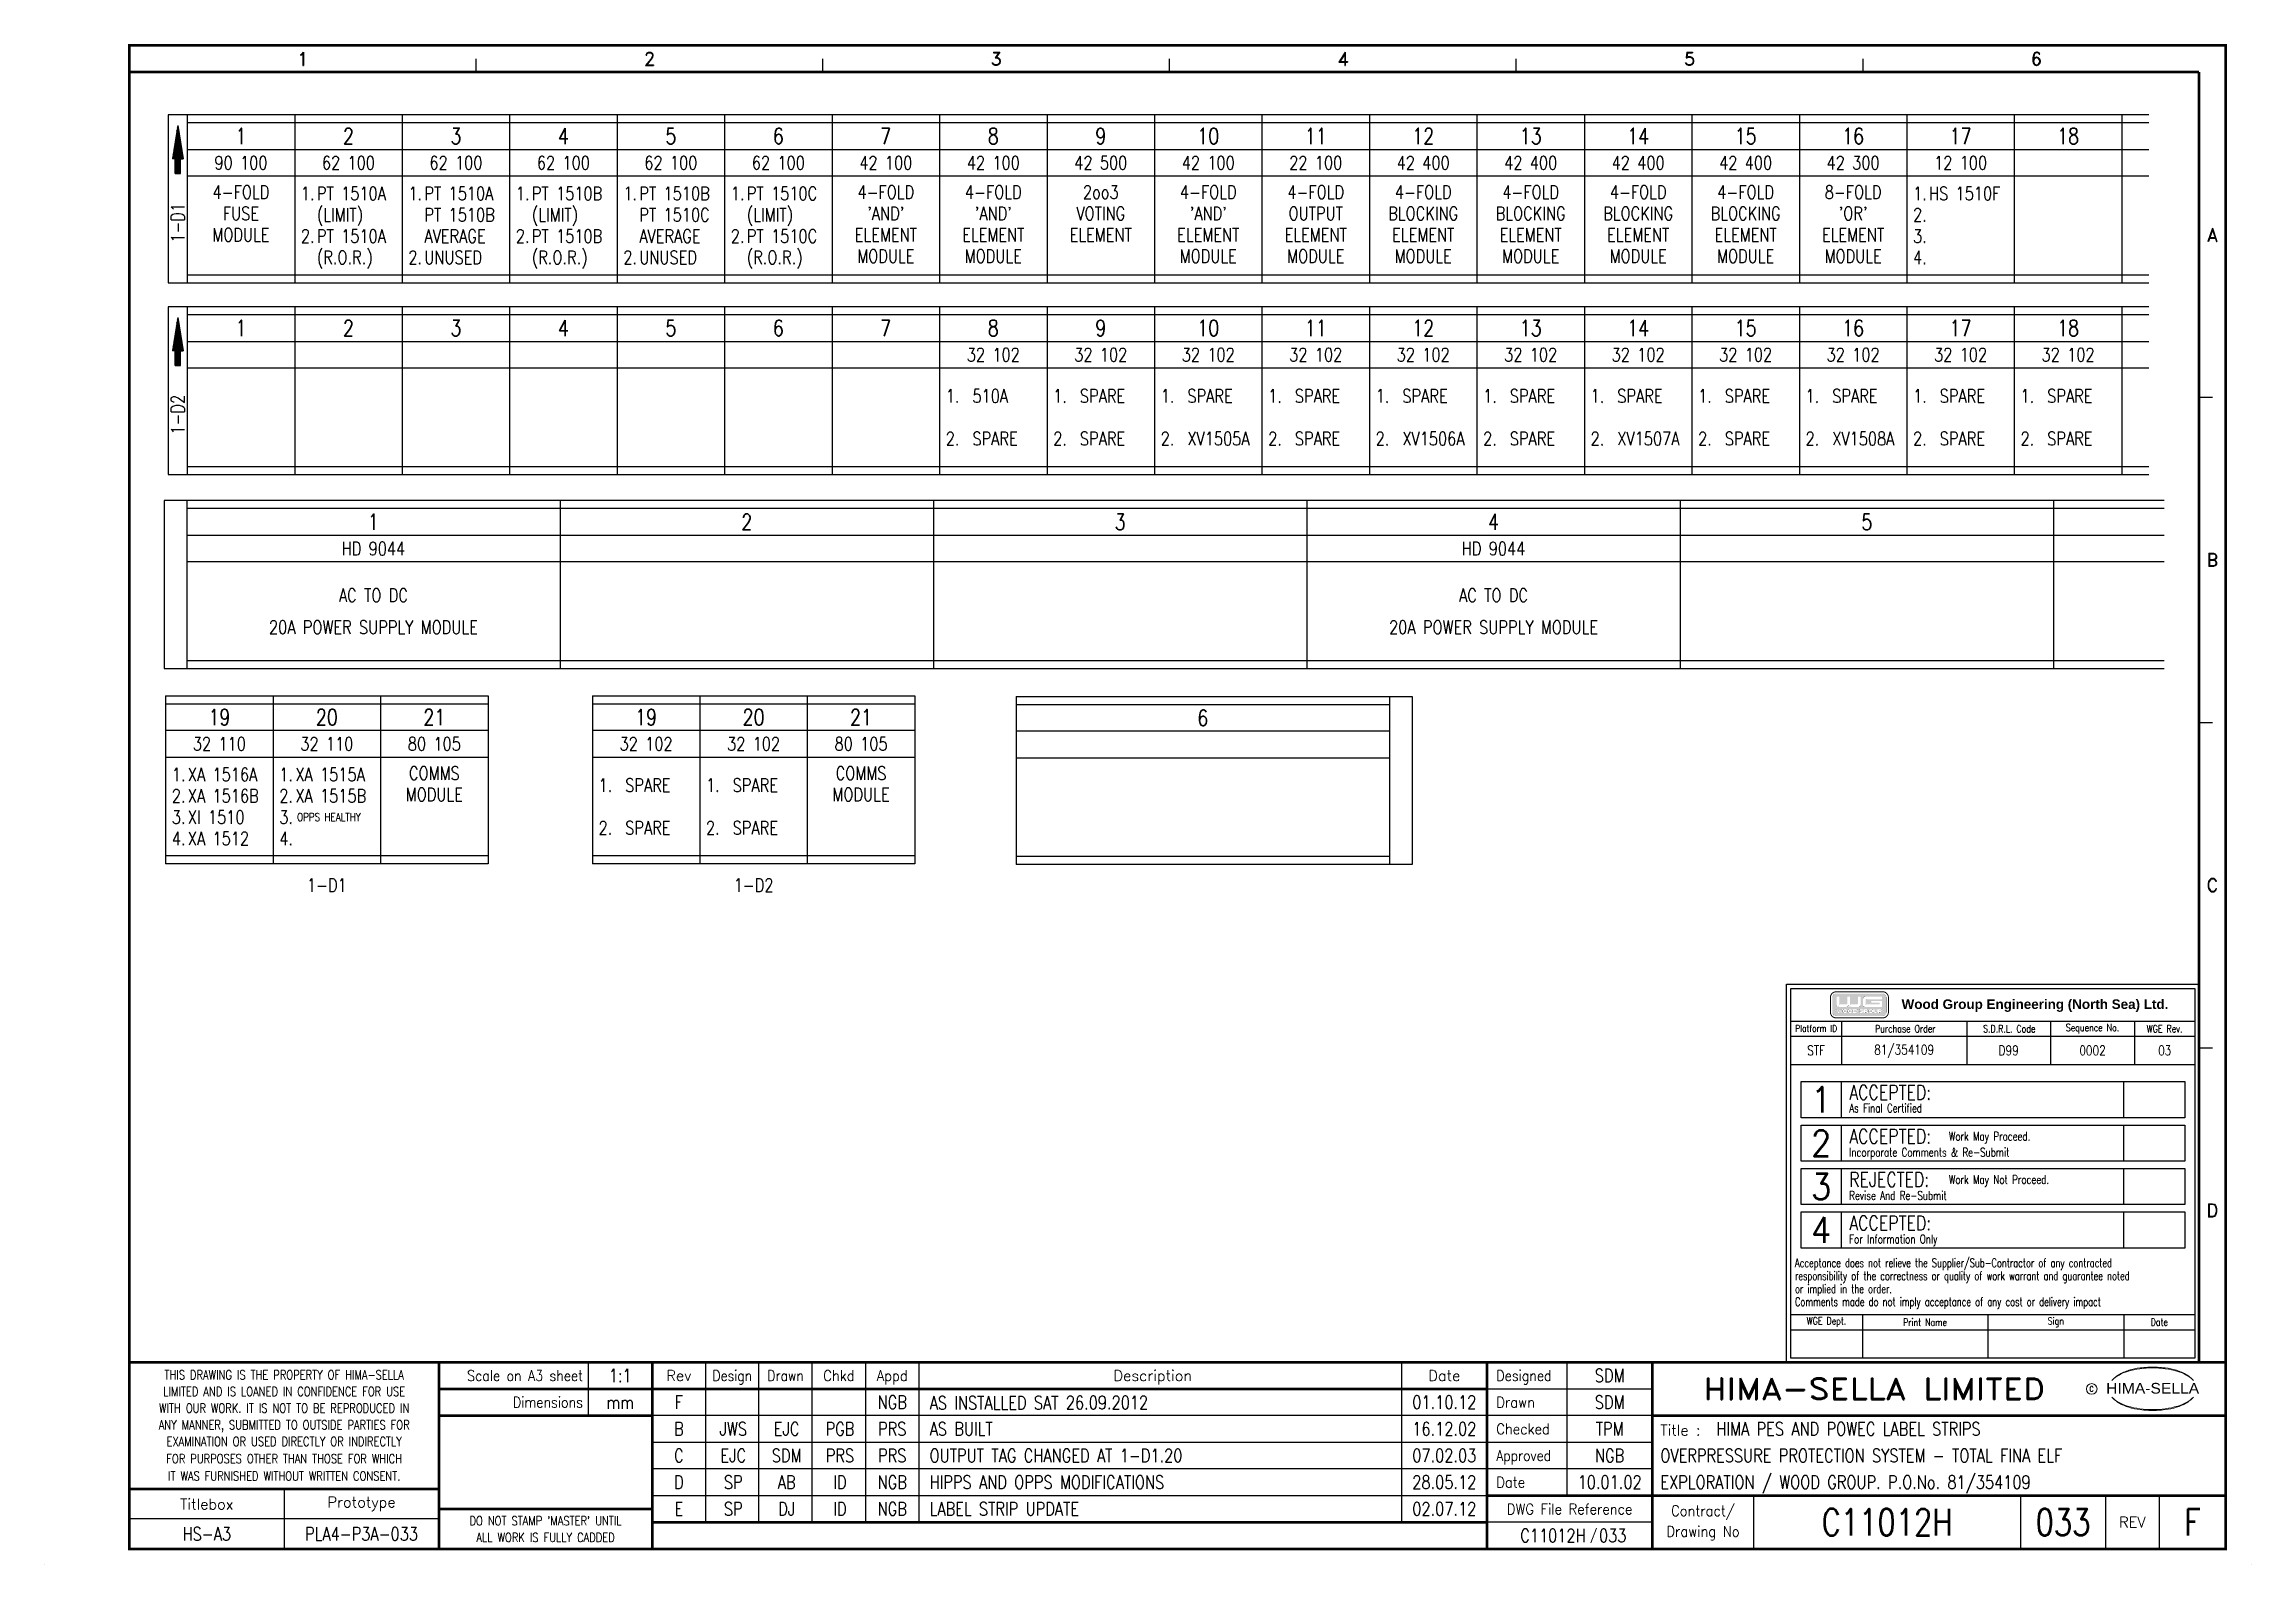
# Model space of a CAD drawing. Extents: x 0 to 414, y 0 to 285.
import ezdxf
from ezdxf.enums import TextEntityAlignment as Align

# ---------------------------------------------------------------- set-up
doc = ezdxf.new("R2010")
doc.units = 0
doc.header["$MEASUREMENT"] = 0
doc.linetypes.add('CONTINU', pattern=[0])
doc.layers.get('0').update_dxf_attribs({"linetype": 'CONTINUOUS'})
for name, color, linetype in [('COL', 2, 'CONTINU'), ('ELAC003$', 7, 'CONTINUOUS'), ('LINE', 1, 'CONTINUOUS'), ('ROW', 2, 'CONTINU'), ('TEXT', 2, 'CONTINUOUS'), ('UPS', 2, 'CONTINUOUS')]:
    doc.layers.add(name, color=color, linetype=linetype)
doc.styles.add('ARIAL', font='ARIAL.TTF', dxfattribs={"height": 2.5})
doc.styles.add('ROMAND', font='ROMAND')
doc.styles.add('ROMANS', font='romans.shx', dxfattribs={"width": 0.8})

msp = doc.modelspace()

# ---------------------------------------------------------------- texts
at = {"color": 1, "linetype": 'Continuous', "insert": (348.2396, 106.073), "char_height": 1.8, "width": 56.3327, "attachment_point": 1}
msp.add_mtext('{\\fSwis721 BT|b1|i0|c0|p34;Wood Group Engineering (North Sea) Ltd.}', dxfattribs=at)
at = {"layer": 'ELAC003$', "color": 1, "linetype": 'Continuous', "style": 'ROMANS', "width": 0.8}
for s, height, p in [('Platform ID', 1.2758, (332.2267, 100.616)), ('Purchase Order', 1.35, (348.9272, 100.5606)), ('S.D.R.L. Code', 1.35, (368.4235, 100.5606)), ('Sequence No.', 1.35, (384.0323, 100.5606)), ('WGE Rev.', 1.35, (397.5546, 100.5606)), ('WGE Dept.', 1.35, (334.1631, 45.5411)), ('Print Name', 1.35, (352.6356, 45.5411)), ('Sign', 1.35, (377.1548, 45.5411)), ('Date', 1.35, (396.5577, 45.5411))]:
    msp.add_text(s, height=height, dxfattribs=at).set_placement(p, align=Align.MIDDLE)
at = {"layer": 'ELAC003$', "color": 3, "linetype": 'Continuous', "style": 'ROMANS', "width": 0.8889}
for s, p in [('1', (333.1663, 87.2591)), ('2', (333.1663, 79.0867)), ('3', (333.1663, 70.9808)), ('4', (333.1663, 62.8084))]:
    msp.add_text(s, height=4.86, dxfattribs=at).set_placement(p, align=Align.MIDDLE)
at = {"layer": 'ELAC003$', "color": 3, "linetype": 'Continuous', "style": 'ROMANS'}
for s, height, width, p in [('ACCEPTED:', 2.7, 0.8, (338.4173, 88.6079)), ('As Final Certified', 1.62, 0.7333, (338.4173, 85.6902)), ('ACCEPTED:', 2.7, 0.8, (338.4173, 80.3915)), ('Work May Proceed.', 1.62, 0.7333, (357.0989, 80.3915)), ('Incorporate Comments & Re-Submit', 1.62, 0.7333, (338.4173, 77.3924)), ('REJECTED:', 2.7, 0.8, (338.4173, 72.2856)), ('Work May Not Proceed.', 1.62, 0.7333, (357.0989, 72.2856)), ('Revise And Re-Submit', 1.62, 0.7333, (338.4173, 69.2865)), ('ACCEPTED:', 2.7, 0.8, (338.4173, 64.1133)), ('For Information Only', 1.62, 0.7333, (338.4173, 61.1143))]:
    msp.add_text(s, height=height, dxfattribs=dict(at, width=width)).set_placement(p, align=Align.MIDDLE_LEFT)
at = {"layer": 'ELAC003$', "color": 1, "linetype": 'Continuous', "style": 'ROMANS', "width": 0.7}
for s, p in [('Acceptance does not relieve the Supplier/Sub-Contractor of any contracted', (328.2492, 57.4562)), ('responsibility of the correctness or quality of work warrant and guarantee noted', (328.2492, 55.0262)), ('or implied in the order.', (328.2492, 52.5962)), ('Comments made do not imply acceptance of any cost or delivery impact', (328.2492, 50.1662))]:
    msp.add_text(s, height=1.62, dxfattribs=at).set_placement(p, align=Align.TOP_LEFT)
at = {"layer": 'TEXT', "style": 'ROMAND', "width": 0.8}
for s, p in [('1', (36.895, 268)), ('2', (57.045, 268)), ('3', (77.195, 268)), ('4', (97.345, 268)), ('5', (117.495, 268)), ('6', (137.645, 268)), ('7', (157.795, 268)), ('8', (177.945, 268)), ('9', (198.095, 268)), ('10', (218.245, 268)), ('11', (238.395, 268)), ('12', (258.545, 268)), ('13', (278.695, 268)), ('14', (298.845, 268)), ('15', (318.995, 268)), ('16', (339.145, 268)), ('17', (359.295, 268)), ('18', (379.445, 268)), ('1', (36.895, 232)), ('2', (57.045, 232)), ('3', (77.195, 232)), ('4', (97.345, 232)), ('5', (117.495, 232)), ('6', (137.645, 232)), ('7', (157.795, 232)), ('8', (177.945, 232)), ('9', (198.095, 232)), ('10', (218.245, 232)), ('11', (238.395, 232)), ('12', (258.545, 232)), ('13', (278.695, 232)), ('14', (298.845, 232)), ('15', (318.995, 232)), ('16', (339.145, 232)), ('17', (359.295, 232)), ('18', (379.445, 232))]:
    msp.add_text(s, height=3, dxfattribs=at).set_placement(p, align=Align.MIDDLE_CENTER)
at = {"layer": 'TEXT', "width": 0.8}
for s, height, style, p in [('90 100', 2.5, 'ROMAND', (36.895, 263)), ('62 100', 2.5, 'ROMAND', (57.045, 263)), ('62 100', 2.5, 'ROMAND', (77.195, 263)), ('62 100', 2.5, 'ROMAND', (97.345, 263)), ('62 100', 2.5, 'ROMAND', (117.495, 263)), ('62 100', 2.5, 'ROMAND', (137.645, 263)), ('42 100', 2.5, 'ROMAND', (157.795, 263)), ('42 100', 2.5, 'ROMAND', (177.945, 263)), ('42 500', 2.5, 'ROMAND', (198.095, 263)), ('42 100', 2.5, 'ROMAND', (218.245, 263)), ('22 100', 2.5, 'ROMAND', (238.395, 263)), ('42 400', 2.5, 'ROMAND', (258.545, 263)), ('42 400', 2.5, 'ROMAND', (278.695, 263)), ('42 400', 2.5, 'ROMAND', (298.845, 263)), ('42 400', 2.5, 'ROMAND', (318.995, 263)), ('42 300', 2.5, 'ROMAND', (339.145, 263)), ('12 100', 2.5, 'ROMAND', (359.295, 263)), ('4-FOLD', 2.5, 'ROMANS', (36.895, 257.5)), ('4-FOLD', 2.5, 'ROMANS', (157.795, 257.5)), ('4-FOLD', 2.5, 'ROMANS', (177.945, 257.5)), ('2oo3', 2.5, 'ROMANS', (198.095, 257.5)), ('4-FOLD', 2.5, 'ROMANS', (218.245, 257.5)), ('4-FOLD', 2.5, 'ROMANS', (238.395, 257.5)), ('4-FOLD', 2.5, 'ROMANS', (258.545, 257.5)), ('4-FOLD', 2.5, 'ROMANS', (278.695, 257.5)), ('4-FOLD', 2.5, 'ROMANS', (298.845, 257.5)), ('4-FOLD', 2.5, 'ROMANS', (318.995, 257.5)), ('8-FOLD', 2.5, 'ROMANS', (339.145, 257.5)), ('FUSE', 2.5, 'ROMANS', (36.895, 253.5)), ("'AND'", 2.5, 'ROMANS', (157.795, 253.5)), ("'AND'", 2.5, 'ROMANS', (177.945, 253.5)), ('VOTING', 2.5, 'ROMANS', (198.095, 253.5)), ("'AND'", 2.5, 'ROMANS', (218.245, 253.5)), ('OUTPUT', 2.5, 'ROMANS', (238.395, 253.5)), ('BLOCKING', 2.5, 'ROMANS', (258.545, 253.5)), ('BLOCKING', 2.5, 'ROMANS', (278.695, 253.5)), ('BLOCKING', 2.5, 'ROMANS', (298.845, 253.5)), ('BLOCKING', 2.5, 'ROMANS', (318.995, 253.5)), ("'OR'", 2.5, 'ROMANS', (339.145, 253.5)), ('MODULE', 2.5, 'ROMANS', (36.895, 249.5)), ('ELEMENT', 2.5, 'ROMANS', (157.795, 249.5)), ('ELEMENT', 2.5, 'ROMANS', (177.945, 249.5)), ('ELEMENT', 2.5, 'ROMANS', (198.095, 249.5)), ('ELEMENT', 2.5, 'ROMANS', (218.245, 249.5)), ('ELEMENT', 2.5, 'ROMANS', (238.395, 249.5)), ('ELEMENT', 2.5, 'ROMANS', (258.545, 249.5)), ('ELEMENT', 2.5, 'ROMANS', (278.695, 249.5)), ('ELEMENT', 2.5, 'ROMANS', (298.845, 249.5)), ('ELEMENT', 2.5, 'ROMANS', (318.995, 249.5)), ('ELEMENT', 2.5, 'ROMANS', (339.145, 249.5)), ('MODULE', 2.5, 'ROMANS', (157.795, 245.5)), ('MODULE', 2.5, 'ROMANS', (177.945, 245.5)), ('MODULE', 2.5, 'ROMANS', (218.245, 245.5)), ('MODULE', 2.5, 'ROMANS', (238.395, 245.5)), ('MODULE', 2.5, 'ROMANS', (258.545, 245.5)), ('MODULE', 2.5, 'ROMANS', (278.695, 245.5)), ('MODULE', 2.5, 'ROMANS', (298.845, 245.5)), ('MODULE', 2.5, 'ROMANS', (318.995, 245.5)), ('MODULE', 2.5, 'ROMANS', (339.145, 245.5)), ('32 102', 2.5, 'ROMAND', (177.945, 227)), ('32 102', 2.5, 'ROMAND', (198.095, 227)), ('32 102', 2.5, 'ROMAND', (218.245, 227)), ('32 102', 2.5, 'ROMAND', (238.395, 227)), ('32 102', 2.5, 'ROMAND', (258.545, 227)), ('32 102', 2.5, 'ROMAND', (278.695, 227)), ('32 102', 2.5, 'ROMAND', (298.845, 227)), ('32 102', 2.5, 'ROMAND', (318.995, 227)), ('32 102', 2.5, 'ROMAND', (339.145, 227)), ('32 102', 2.5, 'ROMAND', (359.295, 227)), ('32 102', 2.5, 'ROMAND', (379.445, 227)), ('1', 3, 'ROMAND', (61.7291, 195.618)), ('2', 3, 'ROMAND', (131.7291, 195.618)), ('3', 3, 'ROMAND', (201.7291, 195.618)), ('4', 3, 'ROMAND', (271.7291, 195.618)), ('5', 3, 'ROMAND', (341.7291, 195.618)), ('HD 9044', 2.5, 'ROMAND', (61.7291, 190.618)), ('HD 9044', 2.5, 'ROMAND', (271.7291, 190.618)), ('AC TO DC', 2.5, 'ROMANS', (61.7291, 181.868)), ('AC TO DC', 2.5, 'ROMANS', (271.7291, 181.868)), ('20A POWER SUPPLY MODULE', 2.5, 'ROMANS', (61.7291, 175.868)), ('20A POWER SUPPLY MODULE', 2.5, 'ROMANS', (271.7291, 175.868)), ('19', 3, 'ROMAND', (32.85, 159)), ('20', 3, 'ROMAND', (53, 159)), ('21', 3, 'ROMAND', (73.15, 159)), ('19', 3, 'ROMAND', (112.85, 159)), ('20', 3, 'ROMAND', (133, 159)), ('21', 3, 'ROMAND', (153.15, 159)), ('6', 3, 'ROMAND', (217.2235, 158.8641)), ('32 110', 2.5, 'ROMAND', (32.85, 154)), ('32 110', 2.5, 'ROMAND', (53, 154)), ('80 105', 2.5, 'ROMAND', (73.15, 154)), ('32 102', 2.5, 'ROMAND', (112.85, 154)), ('32 102', 2.5, 'ROMAND', (133, 154)), ('80 105', 2.5, 'ROMAND', (153.15, 154)), ('COMMS', 2.5, 'ROMANS', (73.15, 148.5)), ('COMMS', 2.5, 'ROMANS', (153.15, 148.5)), ('MODULE', 2.5, 'ROMANS', (73.15, 144.5)), ('MODULE', 2.5, 'ROMANS', (153.15, 144.5)), ('1-D1', 2.5, 'ROMANS', (53, 127.5)), ('1-D2', 2.5, 'ROMANS', (133, 127.5)), ('STF', 1.8, 'ROMANS', (332.2029, 96.5075)), ('81/354109', 1.8, 'ROMANS', (348.7153, 96.5075)), ('D99', 1.8, 'ROMANS', (368.3175, 96.5075)), ('0002', 1.8, 'ROMANS', (384.0325, 96.5075)), ('03', 1.8, 'ROMANS', (397.5545, 96.5075))]:
    msp.add_text(s, height=height, dxfattribs=dict(at, style=style)).set_placement(p, align=Align.MIDDLE)
at = {"layer": 'TEXT', "style": 'ROMANS', "width": 0.8}
for s, height, p in [('1.', 2.5, (48.13, 256)), ('PT 1510A', 2.5, (51.13, 256)), ('1.', 2.5, (68.28, 256)), ('PT 1510A', 2.5, (71.28, 256)), ('1.', 2.5, (88.43, 256)), ('PT 1510B', 2.5, (91.43, 256)), ('1.', 2.5, (108.58, 256)), ('PT 1510B', 2.5, (111.58, 256)), ('1.', 2.5, (128.73, 256)), ('PT 1510C', 2.5, (131.73, 256)), ('1.', 2.5, (350.38, 256)), ('HS 1510F', 2.5, (353.38, 256)), ('(LIMIT)', 2.5, (51.13, 252)), ('PT 1510B', 2.5, (71.28, 252)), ('(LIMIT)', 2.5, (91.43, 252)), ('PT 1510C', 2.5, (111.58, 252)), ('(LIMIT)', 2.5, (131.73, 252)), ('2.', 2.5, (350.38, 252)), ('2.', 2.5, (48.13, 248)), ('PT 1510A', 2.5, (51.13, 248)), ('AVERAGE', 2.5, (71.28, 248)), ('2.', 2.5, (88.43, 248)), ('PT 1510B', 2.5, (91.43, 248)), ('AVERAGE', 2.5, (111.58, 248)), ('2.', 2.5, (128.73, 248)), ('PT 1510C', 2.5, (131.73, 248)), ('3.', 2.5, (350.38, 248)), ('(R.O.R.)', 2.5, (51.13, 244)), ('2.', 2.5, (68.28, 244)), ('UNUSED', 2.5, (71.28, 244)), ('(R.O.R.)', 2.5, (91.43, 244)), ('2.', 2.5, (108.58, 244)), ('UNUSED', 2.5, (111.58, 244)), ('(R.O.R.)', 2.5, (131.73, 244)), ('4.', 2.5, (350.38, 244)), ('1.', 2.5, (169.03, 218)), ('510A', 2.5, (174.03, 218)), ('1.', 2.5, (189.18, 218)), ('SPARE', 2.5, (194.18, 218)), ('1.', 2.5, (209.33, 218)), ('SPARE', 2.5, (214.33, 218)), ('1.', 2.5, (229.48, 218)), ('SPARE', 2.5, (234.48, 218)), ('1.', 2.5, (249.63, 218)), ('SPARE', 2.5, (254.63, 218)), ('1.', 2.5, (269.78, 218)), ('SPARE', 2.5, (274.78, 218)), ('1.', 2.5, (289.93, 218)), ('SPARE', 2.5, (294.93, 218)), ('1.', 2.5, (310.08, 218)), ('SPARE', 2.5, (315.08, 218)), ('1.', 2.5, (330.23, 218)), ('SPARE', 2.5, (335.23, 218)), ('1.', 2.5, (350.38, 218)), ('SPARE', 2.5, (355.38, 218)), ('1.', 2.5, (370.53, 218)), ('SPARE', 2.5, (375.53, 218)), ('2.', 2.5, (169.03, 210)), ('SPARE', 2.5, (174.03, 210)), ('2.', 2.5, (189.18, 210)), ('SPARE', 2.5, (194.18, 210)), ('2.', 2.5, (209.33, 210)), ('XV1505A', 2.5, (214.33, 210)), ('2.', 2.5, (229.48, 210)), ('SPARE', 2.5, (234.48, 210)), ('2.', 2.5, (249.63, 210)), ('XV1506A', 2.5, (254.63, 210)), ('2.', 2.5, (269.78, 210)), ('SPARE', 2.5, (274.78, 210)), ('2.', 2.5, (289.93, 210)), ('XV1507A', 2.5, (294.93, 210)), ('2.', 2.5, (310.08, 210)), ('SPARE', 2.5, (315.08, 210)), ('2.', 2.5, (330.23, 210)), ('XV1508A', 2.5, (335.23, 210)), ('2.', 2.5, (350.38, 210)), ('SPARE', 2.5, (355.38, 210)), ('2.', 2.5, (370.53, 210)), ('SPARE', 2.5, (375.53, 210)), ('1.', 2.5, (23.935, 147)), ('XA 1516A', 2.5, (26.935, 147)), ('1.', 2.5, (44.085, 147)), ('XA 1515A', 2.5, (47.085, 147)), ('2.', 2.5, (23.935, 143)), ('XA 1516B', 2.5, (26.935, 143)), ('2.', 2.5, (44.085, 143)), ('XA 1515B', 2.5, (47.085, 143)), ('1.', 2.5, (103.935, 145)), ('SPARE', 2.5, (108.935, 145)), ('1.', 2.5, (124.085, 145)), ('SPARE', 2.5, (129.085, 145)), ('3.', 2.5, (23.935, 139)), ('XI 1510', 2.5, (26.935, 139)), ('3.', 2.5, (44.085, 139)), ('OPPS HEALTHY', 1.5, (47.4193, 139.5186)), ('4.', 2.5, (23.935, 135)), ('XA 1512', 2.5, (26.935, 135)), ('4.', 2.5, (44.085, 135)), ('2.', 2.5, (103.935, 137)), ('SPARE', 2.5, (108.935, 137)), ('2.', 2.5, (124.085, 137)), ('SPARE', 2.5, (129.085, 137))]:
    msp.add_text(s, height=height, dxfattribs=at).set_placement(p)
at = {"layer": 'TEXT', "style": 'ROMAND', "width": 0.8}
for s, p in [('1-D1', (26.285, 251.75)), ('1-D2', (26.285, 215.75))]:
    msp.add_text(s, height=2.5, rotation=90, dxfattribs=at).set_placement(p, align=Align.CENTER)
at = {"layer": 'UPS', "insert": (166, 31.6443), "char_height": 2.5, "width": 87, "attachment_point": 1, "rotation": 0.068755, "style": 'ROMANS'}
msp.add_mtext('AS INSTALLED SAT 26.09.2012', dxfattribs=at)
at = {"layer": 'UPS', "char_height": 2.5, "width": 87, "attachment_point": 1, "style": 'ROMANS'}
for s, insert in [('AS BUILT', (166, 26.75)), ('OUTPUT TAG CHANGED AT 1-D1.20', (166, 21.75)), ('HIPPS AND OPPS MODIFICATIONS', (166, 16.75)), ('LABEL STRIP UPDATE', (166, 11.75))]:
    msp.add_mtext(s, dxfattribs=dict(at, insert=insert))

# ---------------------------------------------------------------- blocks, each defined once
blk = doc.blocks.new('*X0')
at = {"color": 0}
for p, q in [((89.1267, 82.167), (89.7703, 82.8106)), ((89.1695, 82.4343), (89.7393, 83.0041)), ((89.2123, 82.7016), (89.7084, 83.1977)), ((89.255, 82.9688), (89.6774, 83.3912)), ((89.2978, 83.2361), (89.6464, 83.5848)), ((89.3405, 83.5034), (89.6155, 83.7783)), ((89.3833, 83.7706), (89.5845, 83.9718)), ((89.4261, 84.0379), (89.5535, 84.1654)), ((89.4688, 84.3052), (89.5226, 84.3589)), ((88.528, 78.4253), (90.2038, 80.101)), ((88.5708, 78.6925), (90.1729, 80.2946)), ((88.5773, 78.25), (90.2348, 79.9075)), ((88.6136, 78.9598), (90.1419, 80.4881)), ((88.6563, 79.2271), (90.1109, 80.6817)), ((88.6991, 79.4943), (90.08, 80.8752)), ((88.7419, 79.7616), (90.049, 81.0687)), ((88.7846, 80.0289), (90.018, 81.2623)), ((88.8018, 78.25), (90.2658, 79.714)), ((88.8274, 80.2961), (89.9871, 81.4558)), ((88.8701, 80.5634), (89.9561, 81.6494)), ((88.9129, 80.8307), (89.9251, 81.8429)), ((88.9557, 81.0979), (89.8942, 82.0364)), ((88.9984, 81.3652), (89.8632, 82.23)), ((89, 78.2237), (90.2967, 79.5204)), ((89, 77.9992), (90.3277, 79.3269)), ((89, 77.7747), (90.3587, 79.1333)), ((89, 77.5502), (90.3896, 78.9398)), ((89, 77.3257), (90.4206, 78.7463)), ((89.0412, 81.6325), (89.8322, 82.4235)), ((89.084, 81.8998), (89.8013, 82.6171)), ((89, 77.1012), (90, 78.1012)), ((89, 76.8767), (90, 77.8767)), ((89, 76.6521), (90, 77.6521)), ((89, 76.4276), (90, 77.4276)), ((89, 76.2031), (90, 77.2031)), ((89, 75.9786), (90, 76.9786)), ((89, 75.7541), (90, 76.7541)), ((89, 75.5296), (90, 76.5296)), ((89.1949, 75.5), (90, 76.3051)), ((89.4194, 75.5), (90, 76.0806)), ((89.6439, 75.5), (90, 75.8561)), ((89.8684, 75.5), (90, 75.6316)), ((90.1488, 78.25), (90.4516, 78.5527)), ((90.3733, 78.25), (90.4825, 78.3592))]:
    blk.add_line(p, q, dxfattribs=at)
blk = doc.blocks.new('EDREV')
at = {"color": 2, "style": 'ROMANS', "width": 0.8}
for tag, p in [('DES', (129.2, 29.25)), ('DRN', (139.2, 29.25)), ('CHKD', (149.2, 29.25)), ('DES', (129.2, 24.25)), ('DRN', (139.2, 24.25)), ('CHKD', (149.2, 24.25)), ('DES', (129.2, 19.25)), ('DRN', (139.2, 19.25)), ('CHKD', (149.2, 19.25)), ('DES', (129.2, 14.25)), ('DRN', (139.2, 14.25)), ('CHKD', (149.2, 14.25)), ('DES', (129.2, 9.25)), ('DRN', (139.2, 9.25)), ('CHKD', (149.2, 9.25))]:
    blk.add_attdef(tag, text='', height=2.5, dxfattribs=at).set_placement(p, align=Align.CENTER)
blk = doc.blocks.new('HS-A3')
at = {"color": 1}
for p, q in [((81, 280), (81, 282.5)), ((146, 280), (146, 282.5)), ((211, 280), (211, 282.5)), ((276, 280), (276, 282.5)), ((341, 280), (341, 282.5)), ((404, 219), (406.5, 219)), ((404, 158), (406.5, 158)), ((404, 97), (406.5, 97)), ((102, 38), (102, 28)), ((124, 38), (124, 8)), ((134, 8), (134, 38)), ((144, 8), (144, 38)), ((154, 38), (154, 8)), ((164, 38), (164, 8)), ((254.5, 38), (254.5, 8)), ((285.5, 38), (285.5, 13)), ((270.5, 33), (301.5, 33)), ((301.5, 28), (114, 28)), ((114, 23), (301.5, 23)), ((301.5, 18), (114, 18)), ((45, 14.25), (45, 3)), ((114, 13), (270.5, 13)), ((320.5, 13), (320.5, 3)), ((370.5, 13), (370.5, 3)), ((386.5, 3), (386.5, 13)), ((396.5, 13), (396.5, 3)), ((74, 8.625), (16, 8.625)), ((301.5, 8), (270.5, 8)), ((0, 0), (0, 0.025)), ((413.9, 0), (413.9, 0.025))]:
    blk.add_line(p, q, dxfattribs=at)
at = {"color": 1, "const_width": 0.5}
blk.add_lwpolyline([(16, 3), (409, 3), (409, 285), (16, 285)], close=True, dxfattribs=at)
for points in [[(16, 280), (404, 280)], [(404, 38), (404, 280)], [(409, 38), (16, 38)], [(74, 3), (74, 38)], [(114, 3), (114, 38)], [(270.5, 38), (270.5, 3)], [(301.5, 3), (301.5, 38)], [(270.5, 33), (74, 33)], [(114, 28), (74, 28)], [(409, 28), (301.5, 28)], [(16, 14.25), (74, 14.25)], [(270.5, 13), (409, 13)], [(114, 10.5), (74, 10.5)], [(270.5, 8), (114, 8)]]:
    blk.add_lwpolyline(points, dxfattribs=at)
at = {"color": 3, "lineweight": 13}
blk.add_circle((383.8795, 33), 1, dxfattribs=at)
for centre, radius, start, end in [((392.604, 29.3277), 7.2401, 106.0532, 133.5024), ((392.8763, 29.5135), 7.2999, 130.419, 136.057), ((392.1149, 30.6001), 5.9804, 122.244, 131.6154), ((391.752, 31.2819), 5.2104, 111.8206, 122.8668), ((393.7772, 27.1992), 9.7601, 107.5931, 113.9452), ((395.0991, 20.9965), 15.9367, 89.2698, 106.3911), ((394.0978, 26.015), 10.9859, 96.0146, 107.3203), ((395.2933, 18.8099), 18.2818, 92.8917, 97.3734), ((395.2419, 21.3644), 15.7281, 89.7805, 93.1738), ((395.5053, 20.9965), 15.9367, 73.6089, 90.7302), ((395.3626, 21.3644), 15.7281, 86.8262, 90.2195), ((395.3112, 18.8099), 18.2818, 82.6266, 87.1083), ((396.5067, 26.015), 10.9859, 72.6797, 83.9854), ((396.8272, 27.1992), 9.7601, 66.0548, 72.4069), ((398.0005, 29.3277), 7.2401, 46.4976, 73.9468), ((398.8524, 31.2819), 5.2104, 57.1332, 68.1794), ((398.4895, 30.6001), 5.9804, 48.3846, 57.756), ((397.7282, 29.5135), 7.2999, 43.943, 49.581), ((392.604, 36.7308), 7.2401, 226.4976, 253.9468), ((392.8763, 36.545), 7.2999, 223.943, 229.581), ((392.1149, 35.4585), 5.9804, 228.3846, 237.756), ((391.752, 34.7766), 5.2104, 237.1332, 248.1794), ((393.7772, 38.8593), 9.7601, 246.0548, 252.4069), ((395.0991, 45.062), 15.9367, 253.6089, 270.7302), ((394.0978, 40.0435), 10.9859, 252.6797, 263.9854), ((395.2933, 47.2486), 18.2818, 262.6266, 267.1083), ((395.2419, 44.6941), 15.7281, 266.8262, 270.2195), ((395.5053, 45.062), 15.9367, 269.2698, 286.3911), ((395.3626, 44.6941), 15.7281, 269.7805, 273.1738), ((395.3112, 47.2486), 18.2818, 272.8917, 277.3734), ((396.5067, 40.0435), 10.9859, 276.0146, 287.3203), ((396.8272, 38.8593), 9.7601, 287.5931, 293.9452), ((398.0005, 36.7308), 7.2401, 286.0532, 313.5024), ((398.8524, 34.7766), 5.2104, 291.8206, 302.8668), ((398.4895, 35.4585), 5.9804, 302.244, 311.6154), ((397.7282, 36.545), 7.2999, 310.419, 316.057)]:
    blk.add_arc(centre, radius, start, end, dxfattribs=at)
at = {"color": 2, "style": 'ROMAND'}
for s, p in [('1', (48.5, 282.5)), ('2', (113.5, 282.5)), ('3', (178.5, 282.5)), ('4', (243.5, 282.5)), ('5', (308.5, 282.5)), ('6', (373.5, 282.5)), ('A', (406.5, 249.5)), ('B', (406.5, 188.5)), ('C', (406.5, 127.5)), ('D', (406.5, 66.5))]:
    blk.add_text(s, height=2.5, dxfattribs=at).set_placement(p, align=Align.MIDDLE)
at = {"color": 3, "lineweight": 13, "style": 'ROMANS', "width": 0.8}
for s, p in [('LIMITED AND IS LOANED IN CONFIDENCE FOR USE', (45, 32.5193)), ('THIS DRAWING IS THE PROPERTY OF HIMA-SELLA', (45, 35.6443)), ('WITH OUR WORK. IT IS NOT TO BE REPRODUCED IN', (45, 29.3879)), ('ANY MANNER, SUBMITTED TO OUTSIDE PARTIES FOR', (45, 26.2629)), ('FOR PURPOSES OTHER THAN THOSE FOR WHICH', (45, 19.9054)), ('EXAMINATION OR USED DIRECTLY OR INDIRECTLY', (45, 23.1379)), ('IT WAS FURNISHED WITHOUT WRITTEN CONSENT.', (45, 16.6554)), ("DO NOT STAMP 'MASTER' UNTIL", (94, 8.2693)), ('ALL WORK IS FULLY CADDED', (94, 5.1443))]:
    blk.add_text(s, height=1.7, dxfattribs=at).set_placement(p, align=Align.MIDDLE_CENTER)
at = {"color": 4, "style": 'ROMAND', "width": 0.87}
for s, p in [('Scale on A3 sheet', (101, 34.4965)), ('Dimensions', (101, 29.5069))]:
    blk.add_text(s, height=2, dxfattribs=at).set_placement(p, align=Align.RIGHT)
at = {"color": 4, "style": 'ROMAND'}
for s, p in [('Rev', (119, 34.5)), ('Description', (207.85, 34.5)), ('Date', (262.5, 34.5))]:
    blk.add_text(s, height=2, dxfattribs=at).set_placement(p, align=Align.CENTER)
for s, width, p in [('Design', 0.85, (129, 34.5)), ('Drawn', 0.85, (139, 34.5)), ('Chkd', 0.9, (149, 34.5)), ('Appd', 0.9, (159, 34.5))]:
    blk.add_text(s, height=2, dxfattribs=dict(at, width=width)).set_placement(p, align=Align.CENTER)
for s, width, p in [('Designed', 0.87, (272.25, 34.5)), ('Drawn', 0.9, (272.25, 29.5)), ('Checked', 0.9, (272.25, 24.5)), ('Approved', 0.85, (272.25, 19.5)), ('Date', 0.9, (272.25, 14.5))]:
    blk.add_text(s, height=2, dxfattribs=dict(at, width=width)).set_placement(p)
at = {"color": 1, "style": 'ROMAND', "width": 1.15}
blk.add_text('HIMA-SELLA LIMITED', height=4, dxfattribs=at).set_placement((343.0965, 33), align=Align.MIDDLE)
at = {"color": 3, "lineweight": 13, "style": 'ROMANS', "width": 0.8}
blk.add_text('C', height=1, dxfattribs=at).set_placement((383.8436, 32.5), align=Align.CENTER)
at = {"color": 1, "style": 'ARIAL', "width": 1.05}
blk.add_text('HIMA-SELLA', height=2, dxfattribs=at).set_placement((395.3022, 32.1293), align=Align.CENTER)
at = {"color": 4, "style": 'ROMAND'}
blk.add_text('Title :', height=2, dxfattribs=at).set_placement((303, 24.25))
for s, p in [('Titlebox', (30.5, 11.4375)), ('Prototype', (59.5, 11.4375)), ('REV', (391.5, 8))]:
    blk.add_text(s, height=2, dxfattribs=at).set_placement(p, align=Align.MIDDLE)
at = {"color": 4, "style": 'ROMAND', "width": 0.9}
for s, p in [('DWG File Reference', (286, 10.5)), ('Contract/', (311, 10)), ('Drawing No', (311, 6))]:
    blk.add_text(s, height=2, dxfattribs=at).set_placement(p, align=Align.MIDDLE)
at = {"color": 2, "linetype": 'Continuous', "style": 'ROMANS', "width": 0.8}
blk.add_text('/', height=1.8, dxfattribs=at).set_placement((290.5, 5.5), align=Align.MIDDLE)
at = {"layer": 'COL', "style": 'ROMAND', "flags": 9}
for tag, p in [('COL1', (48.5, 282.5)), ('COL2', (113.5, 282.5)), ('COL3', (178.5, 282.5)), ('COL4', (243.5, 282.5)), ('COL5', (308.5, 282.5)), ('COL6', (373.5, 282.5))]:
    blk.add_attdef(tag, p, '', height=2.5, dxfattribs=at)
at = {"layer": 'ROW', "style": 'ROMAND', "flags": 9}
for tag, p in [('ROW1', (406.5, 249.5)), ('ROW2', (406.5, 188.5)), ('ROW3', (406.5, 127.5)), ('ROW4', (406.5, 66.5))]:
    blk.add_attdef(tag, p, '', height=2.5, dxfattribs=at)
at = {"layer": 'UPS', "style": 'ROMANS', "width": 0.8}
blk.add_text('HS-A3', height=2.5, dxfattribs=at).set_placement((30.5, 5.8125), align=Align.MIDDLE)
at = {"layer": 'UPS', "style": 'ROMANS', "width": 0.8, "flags": 8}
for tag, height, p in [('PLANOS->NR1', 2.5, (108, 34.25)), ('PLANOS->VERIF', 2.5, (293.5, 34.25)), ('PLANOS->NR2', 2.5, (108, 29.25)), ('PLANOS->CANVI1', 2.5, (119, 29.25)), ('PLANOS->NCAN1', 2.5, (159, 29.25)), ('PLANOS->DCAN1', 2.5, (262.5, 29.25)), ('PLANOS->ORIG', 2.5, (293.5, 29.25)), ('PLANOS->CANVI2', 2.5, (119, 24.25)), ('PLANOS->NCAN2', 2.5, (159, 24.25)), ('PLANOS->DCAN2', 2.5, (262.5, 24.25)), ('PLANOS->HECHF', 2.5, (293.5, 24.25)), ('PLANOS->CANVI3', 2.5, (119, 19.25)), ('PLANOS->NCAN3', 2.5, (159, 19.25)), ('PLANOS->DCAN3', 2.5, (262.5, 19.25)), ('PLANOS->HECHD', 2.5, (293.5, 19.25)), ('PLANOS->CANVI4', 2.5, (119, 14.25)), ('PLANOS->NCAN4', 2.5, (159, 14.25)), ('PLANOS->DCAN4', 2.5, (262.5, 14.25)), ('PLANOS->DATACREA', 2.5, (293.5, 14.25)), ('PLANOS->CANVI5', 2.5, (119, 9.25)), ('PLANOS->NCAN5', 2.5, (159, 9.25)), ('PLANOS->DCAN5', 2.5, (262.5, 9.25)), ('PROJS->DESCPRO3', 5, (345.5, 5.5)), ('PLANOS->PLANO', 5, (378.5, 5.5)), ('PLANOS->USER', 5, (402.75, 5.5))]:
    blk.add_attdef(tag, text='', height=height, dxfattribs=at).set_placement(p, align=Align.CENTER)
at = {"layer": 'UPS', "style": 'ROMANS', "width": 2.7474, "flags": 8}
blk.add_attdef('PLANOS->MCAN1', text='', height=2.5, rotation=0.069611, dxfattribs=at).set_placement((166, 31.6443), (253, 31.75), align=Align.FIT)
at = {"layer": 'UPS', "style": 'ROMANS', "flags": 8}
for tag, width, p, p2 in [('PLANOS->MCAN2', 2.6868, (166, 26.75), (253, 26.75)), ('PLANOS->MCAN3', 2.6868, (166, 21.75), (253, 21.75)), ('PLANOS->MCAN4', 2.6769, (166, 16.75), (253, 16.75)), ('PLANOS->MCAN5', 2.6868, (166, 11.75), (253, 11.75))]:
    blk.add_attdef(tag, text='', height=2.5, dxfattribs=dict(at, width=width)).set_placement(p, p2, align=Align.FIT)
at = {"layer": 'UPS', "style": 'ROMANS', "width": 0.8, "flags": 8}
blk.add_attdef('PLANOS->DENOM', (313.5, 24.25), '', height=2.5, dxfattribs=at)
at = {"layer": 'UPS', "color": 4, "style": 'ROMANS', "width": 0.8, "flags": 8}
for tag, p in [('PROJS->DESCPRO1', (303, 19.25)), ('PROJS->DESCPRO2', (303, 14.25))]:
    blk.add_attdef(tag, p, '', height=2.5, dxfattribs=at)
at = {"layer": 'UPS', "style": 'ROMANS', "width": 0.8, "flags": 8}
blk.add_attdef('PLANOS->PROTOTIPO', text='', height=2.5, dxfattribs=at).set_placement((59.5, 5.8125), align=Align.MIDDLE)
for tag, p in [('PLANOS->OBS4', (117, 5.5)), ('PLANOS->PLANO', (291.5, 5.5))]:
    blk.add_attdef(tag, text='', height=2.5, dxfattribs=at).set_placement(p, align=Align.MIDDLE_LEFT)
blk.add_attdef('PROJS->NOMPRO', text='', height=2.5, dxfattribs=at).set_placement((289, 5.5), align=Align.MIDDLE_RIGHT)

# ---------------------------------------------------------------- hatches: boundary and pattern name
at = {"linetype": 'Continuous'}
h = msp.add_hatch(color=1, dxfattribs=at)
edge = h.paths.add_edge_path(flags=16)
edge.add_line((341.6261, 106.0573), (344.5759, 106.0573))
edge.add_line((344.5759, 106.0573), (344.5759, 106.5575))
edge.add_line((344.5759, 106.5575), (341.3699, 106.5575))
edge.add_arc((341.3699, 106.1924), 0.3652, 90.001327, 179.998673)
edge.add_line((341.0047, 106.1924), (341.0047, 105.0248))
edge.add_arc((341.3699, 105.0248), 0.3652, 180.002111, 269.999458)
edge.add_line((341.3699, 104.6597), (344.5759, 104.6597))
edge.add_line((344.5759, 104.6597), (344.5759, 105.7651))
edge.add_line((344.5759, 105.7651), (342.5712, 105.7651))
edge.add_line((342.5712, 105.7651), (342.5712, 105.4365))
edge.add_line((342.5712, 105.4365), (344.1085, 105.4365))
edge.add_line((344.1085, 105.4365), (344.1085, 105.1225))
edge.add_line((344.1085, 105.1225), (341.6261, 105.1225))
edge.add_arc((341.6261, 105.2503), 0.1278, 180.001327, 269.998673, ccw=False)
edge.add_line((341.4983, 105.2503), (341.4983, 105.9295))
edge.add_arc((341.6261, 105.9295), 0.1278, 90.001327, 179.998673, ccw=False)
edge = h.paths.add_edge_path(flags=16)
edge.add_arc((342.6639, 103.9698), 0.2294, 359.716536, 449.713883)
edge.add_line((342.6651, 104.1991), (342.2501, 104.1991))
edge.add_arc((342.2512, 103.9697), 0.2294, 90.284862, 180.282208)
edge.add_line((342.0219, 103.9686), (342.0219, 103.7632))
edge.add_arc((342.2512, 103.7621), 0.2294, 179.716549, 269.713896)
edge.add_line((342.2501, 103.5327), (342.6651, 103.5327))
edge.add_arc((342.6639, 103.7621), 0.2294, 270.28736, 360.284707)
edge.add_line((342.8933, 103.7632), (342.8933, 103.9686))
edge = h.paths.add_edge_path(flags=0)
edge.add_arc((344.2791, 103.9515), 0.081, -90, 90, ccw=False)
edge.add_line((344.2791, 103.8705), (344.0716, 103.8705))
edge.add_arc((344.0716, 103.9515), 0.081, 90, 270, ccw=False)
edge.add_line((344.0716, 104.0325), (344.2791, 104.0325))
edge = h.paths.add_edge_path(flags=16)
edge.add_line((344.0208, 103.5327), (344.0208, 103.6898))
edge.add_line((344.0208, 103.6898), (344.2948, 103.6898))
edge.add_arc((344.2948, 103.9444), 0.2547, 270, 450)
edge.add_line((344.2948, 104.1991), (343.8277, 104.1991))
edge.add_line((343.8277, 104.1991), (343.8277, 103.5327))
edge.add_line((343.8277, 103.5327), (344.0208, 103.5327))
edge = h.paths.add_edge_path(flags=16)
edge.add_line((343.4362, 103.6993), (343.2815, 103.6993))
edge.add_arc((343.2821, 103.814), 0.1147, 179.716549, 269.713896, ccw=False)
edge.add_line((343.1674, 103.8146), (343.1674, 104.1991))
edge.add_line((343.1674, 104.1991), (342.9495, 104.1991))
edge.add_line((342.9495, 104.1991), (342.9495, 103.7632))
edge.add_arc((343.1789, 103.7621), 0.2294, 179.715293, 269.71264)
edge.add_line((343.1777, 103.5327), (343.5399, 103.5327))
edge.add_arc((343.5388, 103.7621), 0.2294, 270.286104, 360.283451)
edge.add_line((343.7682, 103.7632), (343.7682, 104.1991))
edge.add_line((343.7682, 104.1991), (343.5503, 104.1991))
edge.add_line((343.5503, 104.1991), (343.5503, 103.8146))
edge.add_arc((343.4356, 103.814), 0.1147, -89.713896, 0.283451, ccw=False)
edge = h.paths.add_edge_path(flags=0)
edge.add_arc((342.5608, 103.9178), 0.1147, 359.716549, 449.713896)
edge.add_line((342.5613, 104.0325), (342.3538, 104.0325))
edge.add_arc((342.3544, 103.9178), 0.1147, 90.286104, 180.283451)
edge.add_line((342.2397, 103.9173), (342.2397, 103.8146))
edge.add_arc((342.3544, 103.814), 0.1147, 179.716549, 269.713896)
edge.add_line((342.3538, 103.6993), (342.5613, 103.6993))
edge.add_arc((342.5608, 103.814), 0.1147, 270.286104, 360.283451)
edge.add_line((342.6754, 103.8146), (342.6754, 103.9173))
edge = h.paths.add_edge_path(flags=0)
edge.add_arc((338.7044, 103.9178), 0.1147, 359.714038, 449.711385)
edge.add_line((338.705, 104.0325), (338.4975, 104.0325))
edge.add_arc((338.4981, 103.9178), 0.1147, 90.286104, 180.283451)
edge.add_line((338.3834, 103.9173), (338.3834, 103.8146))
edge.add_arc((338.4981, 103.814), 0.1147, 179.716549, 269.713896)
edge.add_line((338.4975, 103.6993), (338.705, 103.6993))
edge.add_arc((338.7044, 103.814), 0.1147, 270.288615, 360.285962)
edge.add_line((338.8191, 103.8146), (338.8191, 103.9173))
edge = h.paths.add_edge_path(flags=16)
edge.add_arc((338.8076, 103.9697), 0.2294, 359.717792, 449.715138)
edge.add_line((338.8087, 104.1991), (338.3937, 104.1991))
edge.add_arc((338.3949, 103.9697), 0.2294, 90.284862, 180.282208)
edge.add_line((338.1655, 103.9686), (338.1655, 103.7632))
edge.add_arc((338.3949, 103.7621), 0.2294, 179.716549, 269.713896)
edge.add_line((338.3937, 103.5327), (338.8087, 103.5327))
edge.add_arc((338.8076, 103.7621), 0.2294, 270.286104, 360.283451)
edge.add_line((339.037, 103.7632), (339.037, 103.9686))
edge = h.paths.add_edge_path(flags=0)
edge.add_arc((337.7644, 103.9178), 0.1147, 359.716549, 449.713896)
edge.add_line((337.7649, 104.0325), (337.5574, 104.0325))
edge.add_arc((337.558, 103.9178), 0.1147, 90.286104, 180.283451)
edge.add_line((337.4433, 103.9173), (337.4433, 103.8146))
edge.add_arc((337.558, 103.814), 0.1147, 179.716549, 269.713896)
edge.add_line((337.5574, 103.6993), (337.7649, 103.6993))
edge.add_arc((337.7644, 103.814), 0.1147, 270.286104, 360.283451)
edge.add_line((337.879, 103.8146), (337.879, 103.9173))
h.paths.add_polyline_path([(337.2364, 104.1987), (337.0246, 103.5341), (336.8128, 103.5341), (336.6522, 103.954), (336.4915, 103.5341), (336.2797, 103.5341), (336.0679, 104.1987), (336.2651, 104.1987), (336.3966, 103.7714), (336.5645, 104.195), (336.7398, 104.195), (336.9078, 103.7714), (337.0465, 104.1987)], flags=16)
edge = h.paths.add_edge_path(flags=16)
edge.add_arc((337.8675, 103.9697), 0.2294, 359.717792, 449.715138)
edge.add_line((337.8687, 104.1991), (337.4537, 104.1991))
edge.add_arc((337.4548, 103.9698), 0.2294, 90.286117, 180.283464)
edge.add_line((337.2255, 103.9686), (337.2255, 103.7632))
edge.add_arc((337.4548, 103.7621), 0.2294, 179.715293, 269.71264)
edge.add_line((337.4537, 103.5327), (337.8687, 103.5327))
edge.add_arc((337.8675, 103.7621), 0.2294, 270.286104, 360.283451)
edge.add_line((338.0969, 103.7632), (338.0969, 103.9686))
edge = h.paths.add_edge_path(flags=0)
edge.add_arc((339.6116, 103.814), 0.1147, 270.286104, 360.283451)
edge.add_line((339.7262, 103.8146), (339.7262, 103.9173))
edge.add_arc((339.6116, 103.9178), 0.1147, 359.716549, 449.713896)
edge.add_line((339.6121, 104.0325), (339.2696, 104.0325))
edge.add_line((339.2696, 104.0325), (339.2696, 103.6993))
edge.add_line((339.2696, 103.6993), (339.6121, 103.6993))
edge = h.paths.add_edge_path(flags=16)
edge.add_arc((339.7147, 103.9697), 0.2294, 359.717792, 449.715138)
edge.add_line((339.7159, 104.1991), (339.0816, 104.1991))
edge.add_line((339.0816, 104.1991), (339.0816, 103.5327))
edge.add_line((339.0816, 103.5327), (339.7159, 103.5327))
edge.add_arc((339.7147, 103.7621), 0.2294, 270.286104, 360.283451)
edge.add_line((339.9441, 103.7632), (339.9441, 103.9686))
edge = h.paths.add_edge_path(flags=16)
edge.add_arc((340.8801, 103.9892), 0.0434, 0.001327, 89.998673)
edge.add_line((340.8801, 104.0325), (340.6158, 104.0325))
edge.add_arc((340.6164, 103.9178), 0.1147, 90.286104, 180.283451)
edge.add_line((340.5017, 103.9173), (340.5017, 103.8146))
edge.add_arc((340.6164, 103.814), 0.1147, 179.716549, 269.713896)
edge.add_line((340.6158, 103.6993), (340.8801, 103.6993))
edge.add_arc((340.8801, 103.7427), 0.0434, 270, 450)
edge.add_line((340.8801, 103.786), (340.7048, 103.786))
edge.add_line((340.7048, 103.786), (340.7048, 103.9029))
edge.add_line((340.7048, 103.9029), (341.1284, 103.9029))
edge.add_line((341.1284, 103.9029), (341.1284, 103.7632))
edge.add_arc((340.899, 103.7621), 0.2294, -89.713896, 0.283451, ccw=False)
edge.add_line((340.9001, 103.5327), (340.5121, 103.5327))
edge.add_arc((340.5132, 103.7621), 0.2294, 179.716549, 269.713896, ccw=False)
edge.add_line((340.2839, 103.7632), (340.2839, 103.9686))
edge.add_arc((340.5132, 103.9697), 0.2294, 90.284862, 180.282208, ccw=False)
edge.add_line((340.5121, 104.1991), (340.9001, 104.1991))
edge.add_arc((340.899, 103.9697), 0.2294, -0.282208, 89.715138, ccw=False)
edge.add_line((341.1284, 103.9686), (341.1284, 103.954))
edge.add_line((341.1284, 103.954), (340.9234, 103.954))
edge.add_line((340.9234, 103.954), (340.9234, 103.9892))
edge = h.paths.add_edge_path(flags=0)
edge.add_line((341.4482, 104.0325), (341.6557, 104.0325))
edge.add_arc((341.6557, 103.9515), 0.081, -90, 90, ccw=False)
edge.add_line((341.6557, 103.8705), (341.4482, 103.8705))
edge.add_arc((341.4482, 103.9515), 0.081, 90, 270, ccw=False)
edge = h.paths.add_edge_path(flags=16)
edge.add_line((341.7683, 103.5327), (341.9261, 103.5327))
edge.add_line((341.9261, 103.5327), (341.9261, 103.6898))
edge.add_arc((341.8451, 103.6897), 0.081, 0.000401, 81.621205)
edge.add_arc((341.6714, 103.9444), 0.2547, 316.742649, 359.995675)
edge.add_arc((341.6714, 103.9444), 0.2547, 0.002451, 89.999798)
edge.add_line((341.6714, 104.1991), (341.2042, 104.1991))
edge.add_line((341.2042, 104.1991), (341.2042, 103.5327))
edge.add_line((341.2042, 103.5327), (341.3974, 103.5327))
edge.add_line((341.3974, 103.5327), (341.3974, 103.6898))
edge.add_line((341.3974, 103.6898), (341.6873, 103.6898))
edge.add_arc((341.6873, 103.6087), 0.081, -0.00221, 89.995137, ccw=False)
edge.add_line((341.7683, 103.6087), (341.7683, 103.5327))
edge = h.paths.add_edge_path()
edge.add_line((345.4034, 106.4078), (345.4034, 103.6838))
edge.add_arc((344.6731, 103.6838), 0.7303, 270.001327, 359.998673, ccw=False)
edge.add_line((344.6731, 102.9535), (335.9803, 102.9535))
edge.add_arc((335.9803, 103.6838), 0.7303, 180.001719, 269.999066, ccw=False)
edge.add_line((335.25, 103.6838), (335.25, 106.4078))
edge.add_arc((335.9803, 106.4078), 0.7303, 90.000934, 179.998281, ccw=False)
edge.add_line((335.9803, 107.1381), (344.6731, 107.1381))
edge.add_arc((344.6731, 106.4078), 0.7303, 0.001327, 89.998673, ccw=False)
edge = h.paths.add_edge_path(flags=16)
edge.add_line((336.0533, 106.5575), (336.5424, 106.5575))
edge.add_line((336.5424, 106.5575), (336.5424, 105.2795))
edge.add_arc((336.6703, 105.2795), 0.1278, 180.001327, 269.998673)
edge.add_line((336.6703, 105.1517), (337.9294, 105.1517))
edge.add_arc((337.9294, 105.2795), 0.1278, 269.999085, 359.996432)
edge.add_line((338.0572, 105.2795), (338.0572, 106.5575))
edge.add_line((338.0572, 106.5575), (338.5463, 106.5575))
edge.add_line((338.5463, 106.5575), (338.5463, 105.2795))
edge.add_arc((338.6741, 105.2795), 0.1278, 180.001327, 269.998673)
edge.add_line((338.6741, 105.1517), (339.9332, 105.1517))
edge.add_arc((339.9332, 105.2795), 0.1278, 270.001327, 359.998673)
edge.add_line((340.061, 105.2795), (340.061, 106.5575))
edge.add_line((340.061, 106.5575), (340.5501, 106.5575))
edge.add_line((340.5501, 106.5575), (340.5501, 105.0248))
edge.add_arc((340.185, 105.0248), 0.3651, 270.001327, 359.998673, ccw=False)
edge.add_line((340.185, 104.6597), (338.6669, 104.6597))
edge.add_arc((338.6669, 105.0248), 0.3652, 180.002111, 269.999458, ccw=False)
edge.add_arc((337.9366, 105.0248), 0.3651, 270.001327, 359.998673, ccw=False)
edge.add_line((337.9366, 104.6597), (336.4185, 104.6597))
edge.add_arc((336.4185, 105.0248), 0.3652, 180.002111, 269.999458, ccw=False)
edge.add_line((336.0533, 105.0248), (336.0533, 106.5575))

# ---------------------------------------------------------------- linework, layer by layer
for p, q in [((394.58, 272), (23.25, 272)), ((23.25, 272), (23.25, 240.5)), ((25.035, 270), (24.035, 263.75)), ((25.035, 270), (26.035, 263.75)), ((26.82, 272), (26.82, 240.5)), ((394.58, 270.5), (26.82, 270.5)), ((46.97, 272), (46.97, 240.5)), ((67.12, 272), (67.12, 240.5)), ((87.27, 272), (87.27, 240.5)), ((107.42, 272), (107.42, 240.5)), ((127.57, 272), (127.57, 240.5)), ((147.72, 272), (147.72, 240.5)), ((167.87, 272), (167.87, 240.5)), ((188.02, 272), (188.02, 240.5)), ((208.17, 272), (208.17, 240.5)), ((228.32, 272), (228.32, 240.5)), ((248.47, 272), (248.47, 240.5)), ((268.62, 272), (268.62, 240.5)), ((288.77, 272), (288.77, 240.5)), ((308.92, 272), (308.92, 240.5)), ((329.07, 272), (329.07, 240.5)), ((349.22, 272), (349.22, 240.5)), ((369.37, 272), (369.37, 240.5)), ((389.52, 272), (389.52, 240.5)), ((26.82, 265.5), (394.58, 265.5)), ((24.535, 263.75), (24.035, 263.75)), ((24.535, 261), (24.535, 263.75)), ((24.535, 261), (25.535, 261)), ((25.535, 261), (25.535, 263.75)), ((25.535, 263.75), (26.035, 263.75)), ((394.58, 260.5), (26.82, 260.5)), ((23.25, 240.5), (394.58, 240.5)), ((26.82, 242), (394.58, 242)), ((394.58, 236), (23.25, 236)), ((23.25, 236), (23.25, 204.5)), ((26.82, 236), (26.82, 204.5)), ((46.97, 236), (46.97, 204.5)), ((67.12, 236), (67.12, 204.5)), ((87.27, 236), (87.27, 204.5)), ((107.42, 236), (107.42, 204.5)), ((127.57, 236), (127.57, 204.5)), ((147.72, 236), (147.72, 204.5)), ((167.87, 236), (167.87, 204.5)), ((188.02, 236), (188.02, 204.5)), ((208.17, 236), (208.17, 204.5)), ((228.32, 236), (228.32, 204.5)), ((248.47, 236), (248.47, 204.5)), ((268.62, 236), (268.62, 204.5)), ((288.77, 236), (288.77, 204.5)), ((308.92, 236), (308.92, 204.5)), ((329.07, 236), (329.07, 204.5)), ((349.22, 236), (349.22, 204.5)), ((369.37, 236), (369.37, 204.5)), ((389.52, 236), (389.52, 204.5)), ((25.035, 234), (24.035, 227.75)), ((25.035, 234), (26.035, 227.75)), ((394.58, 234.5), (26.82, 234.5)), ((24.535, 227.75), (24.035, 227.75)), ((24.535, 225), (24.535, 227.75)), ((25.535, 227.75), (26.035, 227.75)), ((25.535, 225), (25.535, 227.75)), ((26.82, 229.5), (394.58, 229.5)), ((24.535, 225), (25.535, 225)), ((394.58, 224.5), (26.82, 224.5)), ((23.25, 204.5), (394.58, 204.5)), ((26.82, 206), (394.58, 206)), ((397.4891, 199.618), (22.4791, 199.618)), ((22.4791, 199.618), (22.4791, 168.118)), ((26.7291, 199.618), (26.7291, 168.118)), ((96.7291, 199.618), (96.7291, 168.118)), ((166.7291, 199.618), (166.7291, 168.118)), ((236.7291, 199.618), (236.7291, 168.118)), ((306.7291, 199.618), (306.7291, 168.118)), ((376.7291, 199.618), (376.7291, 168.118)), ((397.4891, 198.118), (26.7291, 198.118)), ((26.7291, 193.118), (397.4891, 193.118)), ((397.4891, 188.118), (26.7291, 188.118)), ((22.4791, 168.118), (397.4891, 168.118)), ((26.7291, 169.618), (397.4891, 169.618)), ((22.775, 163), (83.225, 163)), ((22.775, 163), (22.775, 131.5)), ((22.775, 161.5), (83.225, 161.5)), ((42.925, 163), (42.925, 131.5)), ((63.075, 163), (63.075, 131.5)), ((83.225, 163), (83.225, 131.5)), ((102.775, 163), (102.775, 131.5)), ((102.775, 163), (163.225, 163)), ((102.775, 161.5), (163.225, 161.5)), ((122.925, 163), (122.925, 131.5)), ((143.075, 163), (143.075, 131.5)), ((163.225, 163), (163.225, 131.5)), ((182.2235, 162.8641), (256.4735, 162.8641)), ((182.2235, 162.8641), (182.2235, 131.3641)), ((252.2235, 162.8641), (252.2235, 131.3641)), ((252.2235, 162.8641), (252.2235, 131.3641)), ((256.4735, 162.8641), (256.4735, 131.3641)), ((182.2235, 161.3641), (252.2235, 161.3641)), ((83.225, 156.5), (22.775, 156.5)), ((163.225, 156.5), (102.775, 156.5)), ((252.2235, 156.3641), (182.2235, 156.3641)), ((22.775, 151.5), (83.225, 151.5)), ((102.775, 151.5), (163.225, 151.5)), ((182.2235, 151.3641), (252.2235, 151.3641)), ((83.225, 133), (22.775, 133)), ((163.225, 133), (102.775, 133)), ((252.2235, 132.8641), (182.2235, 132.8641)), ((83.225, 131.5), (22.775, 131.5)), ((163.225, 131.5), (102.775, 131.5)), ((256.4735, 131.3641), (182.2235, 131.3641))]:
    msp.add_line(p, q)
at = {"color": 1}
msp.add_line((404, 86.2109), (404, 38), dxfattribs=at)
at = {"layer": 'ELAC003$', "color": 3, "linetype": 'Continuous'}
for p, q in [((327.4519, 101.9558), (403.2026, 101.9558)), ((336.9539, 101.9558), (336.9539, 93.8498)), ((360.4766, 101.9558), (360.4766, 93.8498)), ((376.1584, 101.9558), (376.1584, 93.8498)), ((391.9064, 101.9558), (391.9064, 93.8498)), ((327.4519, 99.1652), (403.2026, 99.1652)), ((327.4519, 93.8498), (403.2026, 93.8498)), ((336.9539, 83.8704), (336.9539, 90.6474)), ((389.8464, 90.6474), (389.8464, 83.8704)), ((336.9539, 75.698), (336.9539, 82.4752)), ((389.8464, 82.4752), (389.8464, 75.698)), ((336.9539, 67.5923), (336.9539, 74.3693)), ((389.8464, 74.3693), (389.8464, 67.5923)), ((336.9539, 59.4199), (336.9539, 66.1969)), ((389.8464, 66.1969), (389.8464, 59.4199)), ((327.4519, 46.9696), (403.2026, 46.9696)), ((340.8744, 46.9696), (340.8744, 38.7972)), ((364.397, 46.9696), (364.397, 38.7972)), ((389.913, 46.9696), (389.913, 38.7972)), ((327.4519, 44.1126), (403.2026, 44.1126))]:
    msp.add_line(p, q, dxfattribs=at)
for points in [[(326.6546, 108.9322), (404, 108.9322), (404, 38), (326.6546, 38)], [(327.4519, 108.1348), (403.2026, 108.1348), (403.2026, 38.7972), (327.4519, 38.7972)], [(329.3789, 90.6474), (401.3419, 90.6474), (401.3419, 83.8704), (329.3789, 83.8704)], [(329.3789, 82.4752), (401.3419, 82.4752), (401.3419, 75.698), (329.3789, 75.698)], [(329.3789, 74.3693), (401.3419, 74.3693), (401.3419, 67.5923), (329.3789, 67.5923)], [(329.3789, 66.1969), (401.3419, 66.1969), (401.3419, 59.4199), (329.3789, 59.4199)]]:
    msp.add_lwpolyline(points, close=True, dxfattribs=at)
at = {"layer": 'LINE', "linetype": 'Continuous', "flags": 128}
for points, const_width in [([(345.7685, 106.4078), (345.7685, 103.6838, -0.4142), (344.6731, 102.5884), (335.9803, 102.5884, -0.4142), (334.8849, 103.6838), (334.8849, 106.4078, -0.4142), (335.9803, 107.5032), (344.6731, 107.5032, -0.4142)], 0.1826), ([(345.4034, 106.4078), (345.4034, 103.6838, -0.4142), (344.6731, 102.9535), (335.9803, 102.9535, -0.4142), (335.25, 103.6838), (335.25, 106.4078, -0.4142), (335.9803, 107.1381), (344.6731, 107.1381, -0.4142)], 0.0183), ([(338.0969, 103.9686, 0.4142), (337.8687, 104.1991), (337.4537, 104.1991, 0.4142), (337.2255, 103.9686), (337.2255, 103.7632, 0.4142), (337.4537, 103.5327), (337.8687, 103.5327, 0.4142), (338.0969, 103.7632)], 0.0183), ([(337.879, 103.9173, 0.4142), (337.7649, 104.0325), (337.5574, 104.0325, 0.4142), (337.4433, 103.9173), (337.4433, 103.8146, 0.4142), (337.5574, 103.6993), (337.7649, 103.6993, 0.4142), (337.879, 103.8146)], 0.0183), ([(339.037, 103.9686, 0.4142), (338.8088, 104.1991), (338.3937, 104.1991, 0.4142), (338.1655, 103.9686), (338.1655, 103.7632, 0.4142), (338.3937, 103.5327), (338.8088, 103.5327, 0.4142), (339.037, 103.7632)], 0.0183), ([(338.8191, 103.9173, 0.4142), (338.705, 104.0325), (338.4975, 104.0325, 0.4142), (338.3834, 103.9173), (338.3834, 103.8146, 0.4142), (338.4975, 103.6993), (338.705, 103.6993, 0.4142), (338.8191, 103.8146)], 0.0183), ([(339.9441, 103.9686, 0.4142), (339.7159, 104.1991), (339.0816, 104.1991), (339.0816, 103.5327), (339.7159, 103.5327, 0.4142), (339.9441, 103.7632)], 0.0183), ([(339.6121, 103.6993, 0.4142), (339.7262, 103.8146), (339.7262, 103.9173, 0.4142), (339.6121, 104.0325), (339.2696, 104.0325), (339.2696, 103.6993)], 0.0183), ([(340.9234, 103.9892, 0.4142), (340.8801, 104.0325), (340.6158, 104.0325, 0.4142), (340.5017, 103.9173), (340.5017, 103.8146, 0.4142), (340.6158, 103.6993), (340.8801, 103.6993, 1), (340.8801, 103.786), (340.7048, 103.786), (340.7048, 103.9029), (341.1284, 103.9029), (341.1284, 103.7632, -0.4142), (340.9002, 103.5327), (340.5121, 103.5327, -0.4142), (340.2839, 103.7632), (340.2839, 103.9686, -0.4142), (340.5121, 104.1991), (340.9002, 104.1991, -0.4142), (341.1284, 103.9686), (341.1284, 103.954), (340.9234, 103.954)], 0.0183), ([(341.6261, 106.0573), (344.5759, 106.0573), (344.5759, 106.5575), (341.3699, 106.5575, 0.4142), (341.0047, 106.1924), (341.0047, 105.0248, 0.4142), (341.3699, 104.6597), (344.5759, 104.6597), (344.5759, 105.7651), (342.5712, 105.7651), (342.5712, 105.4365), (344.1085, 105.4365), (344.1085, 105.1225), (341.6261, 105.1225, -0.4142), (341.4983, 105.2503), (341.4983, 105.9295, -0.4142)], 0.0183), ([(341.7683, 103.5327), (341.9261, 103.5327), (341.9261, 103.6898, 0.372), (341.8569, 103.7699, 0.191), (341.9261, 103.9444, 0.4142), (341.6714, 104.1991), (341.2042, 104.1991), (341.2042, 103.5327), (341.3974, 103.5327), (341.3974, 103.6898), (341.6873, 103.6898, -0.4142), (341.7683, 103.6087)], 0.0183), ([(341.4482, 104.0325), (341.6557, 104.0325, -1), (341.6557, 103.8705), (341.4482, 103.8705, -1)], 0.0183), ([(342.8933, 103.9686, 0.4142), (342.6651, 104.1991), (342.2501, 104.1991, 0.4142), (342.0219, 103.9686), (342.0219, 103.7632, 0.4142), (342.2501, 103.5327), (342.6651, 103.5327, 0.4142), (342.8933, 103.7632)], 0.0183), ([(342.6754, 103.9173, 0.4142), (342.5613, 104.0325), (342.3538, 104.0325, 0.4142), (342.2397, 103.9173), (342.2397, 103.8146, 0.4142), (342.3538, 103.6993), (342.5613, 103.6993, 0.4142), (342.6754, 103.8146)], 0.0183), ([(343.4362, 103.6993), (343.2815, 103.6993, -0.4142), (343.1674, 103.8146), (343.1674, 104.1991), (342.9495, 104.1991), (342.9495, 103.7632, 0.4142), (343.1778, 103.5327), (343.5399, 103.5327, 0.4142), (343.7682, 103.7632), (343.7682, 104.1991), (343.5503, 104.1991), (343.5503, 103.8146, -0.4142)], 0.0183), ([(344.0208, 103.5327), (344.0208, 103.6898), (344.2949, 103.6898, 1), (344.2949, 104.1991), (343.8277, 104.1991), (343.8277, 103.5327)], 0.0183), ([(344.2791, 104.0325, -1), (344.2791, 103.8705), (344.0716, 103.8705, -1), (344.0716, 104.0325)], 0.0183)]:
    msp.add_lwpolyline(points, format="xyb", close=True, dxfattribs=dict(at, const_width=const_width))
at = {"layer": 'LINE', "linetype": 'Continuous', "const_width": 0.0183, "flags": 128}
msp.add_lwpolyline([(336.0533, 105.0239), (336.0533, 106.5575), (336.5425, 106.5575), (336.5425, 105.2795, 0.4142), (336.6703, 105.1517), (337.9294, 105.1517, 0.4142), (338.0572, 105.2795), (338.0572, 106.5575), (338.5463, 106.5575), (338.5463, 105.2795, 0.4142), (338.6741, 105.1517), (339.9332, 105.1517, 0.4142), (340.061, 105.2795), (340.061, 106.5575), (340.5501, 106.5575), (340.5501, 105.0248, -0.4142), (340.185, 104.6597), (338.6669, 104.6597, -0.4142), (338.3017, 105.0248, -0.4142), (337.9366, 104.6597), (336.4185, 104.6597, -0.4142), (336.0533, 105.0248), (336.0533, 106.5575)], format="xyb", dxfattribs=at)
msp.add_lwpolyline([(337.2364, 104.1987), (337.0246, 103.5341), (336.8128, 103.5341), (336.6522, 103.954), (336.4915, 103.5341), (336.2797, 103.5341), (336.0679, 104.1987), (336.2651, 104.1987), (336.3966, 103.7714), (336.5645, 104.195), (336.7398, 104.195), (336.9078, 103.7714), (337.0465, 104.1987)], close=True, dxfattribs=at)

# ---------------------------------------------------------------- block references
ref = msp.add_blockref('HS-A3', (0, 0))
ref.add_attrib('PLANOS->PLANO', '033', dxfattribs={"layer": 'UPS', "height": 2.5, "style": 'ROMANS', "width": 0.8, "flags": 8}).set_placement((291.5, 5.5), align=Align.MIDDLE_LEFT)
ref.add_attrib('PROJS->DESCPRO3', 'C11012H', dxfattribs={"layer": 'UPS', "height": 5, "style": 'ROMANS', "width": 0.8, "flags": 8}).set_placement((345.5, 5.5), align=Align.CENTER)
ref.add_attrib('PLANOS->PLANO', '033', dxfattribs={"layer": 'UPS', "height": 5, "style": 'ROMANS', "width": 0.8, "flags": 8}).set_placement((378.5, 5.5), align=Align.CENTER)
ref.add_attrib('PROJS->NOMPRO', 'C11012H', dxfattribs={"layer": 'UPS', "height": 2.5, "style": 'ROMANS', "width": 0.8, "flags": 8}).set_placement((289, 5.5), align=Align.MIDDLE_RIGHT)
ref.add_attrib('PLANOS->USER', 'F', dxfattribs={"layer": 'UPS', "height": 5, "style": 'ROMANS', "width": 0.8, "flags": 8}).set_placement((402.75, 5.5), align=Align.CENTER)
ref.add_attrib('PLANOS->DENOM', 'HIMA PES AND POWEC LABEL STRIPS', (313.5, 24.25), dxfattribs={"layer": 'UPS', "height": 2.5, "style": 'ROMANS', "width": 0.8, "flags": 8})
ref.add_attrib('PLANOS->VERIF', 'SDM', dxfattribs={"layer": 'UPS', "height": 2.5, "style": 'ROMANS', "width": 0.8, "flags": 8}).set_placement((293.5, 34.25), align=Align.CENTER)
ref.add_attrib('PLANOS->HECHF', 'TPM', dxfattribs={"layer": 'UPS', "height": 2.5, "style": 'ROMANS', "width": 0.8, "flags": 8}).set_placement((293.5, 24.25), align=Align.CENTER)
ref.add_attrib('PLANOS->HECHD', 'NGB', dxfattribs={"layer": 'UPS', "height": 2.5, "style": 'ROMANS', "width": 0.8, "flags": 8}).set_placement((293.5, 19.25), align=Align.CENTER)
ref.add_attrib('PLANOS->ORIG', 'SDM', dxfattribs={"layer": 'UPS', "height": 2.5, "style": 'ROMANS', "width": 0.8, "flags": 8}).set_placement((293.5, 29.25), align=Align.CENTER)
ref.add_attrib('PROJS->DESCPRO2', 'EXPLORATION / WOOD GROUP. P.O.No. 81/354109', (303, 14.25), dxfattribs={"layer": 'UPS', "color": 4, "height": 2.5, "style": 'ROMANS', "width": 0.8, "flags": 8})
ref.add_attrib('PROJS->DESCPRO1', 'OVERPRESSURE PROTECTION SYSTEM - TOTAL FINA ELF', (303, 19.25), dxfattribs={"layer": 'UPS', "color": 4, "height": 2.5, "style": 'ROMANS', "width": 0.8, "flags": 8})
ref.add_attrib('PLANOS->DCAN1', '01.10.12', dxfattribs={"layer": 'UPS', "height": 2.5, "style": 'ROMANS', "width": 0.8, "flags": 8}).set_placement((262.5, 29.25), align=Align.CENTER)
ref.add_attrib('PLANOS->DCAN4', '28.05.12', dxfattribs={"layer": 'UPS', "height": 2.5, "style": 'ROMANS', "width": 0.8, "flags": 8}).set_placement((262.5, 14.25), align=Align.CENTER)
ref.add_attrib('PLANOS->DCAN3', '07.02.03', dxfattribs={"layer": 'UPS', "height": 2.5, "style": 'ROMANS', "width": 0.8, "flags": 8}).set_placement((262.5, 19.25), align=Align.CENTER)
ref.add_attrib('PLANOS->DCAN2', '16.12.02', dxfattribs={"layer": 'UPS', "height": 2.5, "style": 'ROMANS', "width": 0.8, "flags": 8}).set_placement((262.5, 24.25), align=Align.CENTER)
ref.add_attrib('PLANOS->DCAN5', '02.07.12', dxfattribs={"layer": 'UPS', "height": 2.5, "style": 'ROMANS', "width": 0.8, "flags": 8}).set_placement((262.5, 9.25), align=Align.CENTER)
ref.add_attrib('PLANOS->DATACREA', '10.01.02', dxfattribs={"layer": 'UPS', "height": 2.5, "style": 'ROMANS', "width": 0.8, "flags": 8}).set_placement((293.5, 14.25), align=Align.CENTER)
ref.add_attrib('PLANOS->NCAN1', 'NGB', dxfattribs={"layer": 'UPS', "height": 2.5, "style": 'ROMANS', "width": 0.8, "flags": 8}).set_placement((159, 29.25), align=Align.CENTER)
ref.add_attrib('PLANOS->NR1', '1:1', dxfattribs={"layer": 'UPS', "height": 2.5, "style": 'ROMANS', "width": 0.8, "flags": 8}).set_placement((108, 34.25), align=Align.CENTER)
ref.add_attrib('PLANOS->NR2', 'mm', dxfattribs={"layer": 'UPS', "height": 2.5, "style": 'ROMANS', "width": 0.8, "flags": 8}).set_placement((108, 29.25), align=Align.CENTER)
ref.add_attrib('PLANOS->CANVI1', 'F', dxfattribs={"layer": 'UPS', "height": 2.5, "style": 'ROMANS', "width": 0.8, "flags": 8}).set_placement((119, 29.25), align=Align.CENTER)
ref.add_attrib('PLANOS->CANVI3', 'C', dxfattribs={"layer": 'UPS', "height": 2.5, "style": 'ROMANS', "width": 0.8, "flags": 8}).set_placement((119, 19.25), align=Align.CENTER)
ref.add_attrib('PLANOS->CANVI2', 'B', dxfattribs={"layer": 'UPS', "height": 2.5, "style": 'ROMANS', "width": 0.8, "flags": 8}).set_placement((119, 24.25), align=Align.CENTER)
ref.add_attrib('PLANOS->CANVI4', 'D', dxfattribs={"layer": 'UPS', "height": 2.5, "style": 'ROMANS', "width": 0.8, "flags": 8}).set_placement((119, 14.25), align=Align.CENTER)
ref.add_attrib('PLANOS->CANVI5', 'E', dxfattribs={"layer": 'UPS', "height": 2.5, "style": 'ROMANS', "width": 0.8, "flags": 8}).set_placement((119, 9.25), align=Align.CENTER)
ref.add_attrib('PLANOS->NCAN4', 'NGB', dxfattribs={"layer": 'UPS', "height": 2.5, "style": 'ROMANS', "width": 0.8, "flags": 8}).set_placement((159, 14.25), align=Align.CENTER)
ref.add_attrib('PLANOS->NCAN3', 'PRS', dxfattribs={"layer": 'UPS', "height": 2.5, "style": 'ROMANS', "width": 0.8, "flags": 8}).set_placement((159, 19.25), align=Align.CENTER)
ref.add_attrib('PLANOS->NCAN2', 'PRS', dxfattribs={"layer": 'UPS', "height": 2.5, "style": 'ROMANS', "width": 0.8, "flags": 8}).set_placement((159, 24.25), align=Align.CENTER)
ref.add_attrib('PLANOS->NCAN5', 'NGB', dxfattribs={"layer": 'UPS', "height": 2.5, "style": 'ROMANS', "width": 0.8, "flags": 8}).set_placement((159, 9.25), align=Align.CENTER)
ref.add_attrib('PLANOS->PROTOTIPO', 'PLA4-P3A-033', dxfattribs={"layer": 'UPS', "height": 2.5, "style": 'ROMANS', "width": 0.8, "flags": 8}).set_placement((59.5, 5.8125), align=Align.MIDDLE)
for p in [(-64.465, 185.5), (-64.465, 149.5)]:
    msp.add_blockref('*X0', p)
ref = msp.add_blockref('EDREV', (0, 0))
ref.add_attrib('DES', 'JWS', dxfattribs={"color": 2, "height": 2.5, "style": 'ROMANS', "width": 0.8}).set_placement((129.2, 24.25), align=Align.CENTER)
ref.add_attrib('DRN', 'EJC', dxfattribs={"color": 2, "height": 2.5, "style": 'ROMANS', "width": 0.8}).set_placement((139.2, 24.25), align=Align.CENTER)
ref.add_attrib('CHKD', 'PGB', dxfattribs={"color": 2, "height": 2.5, "style": 'ROMANS', "width": 0.8}).set_placement((149.2, 24.25), align=Align.CENTER)
ref.add_attrib('DES', 'EJC', dxfattribs={"color": 2, "height": 2.5, "style": 'ROMANS', "width": 0.8}).set_placement((129.2, 19.25), align=Align.CENTER)
ref.add_attrib('DRN', 'SDM', dxfattribs={"color": 2, "height": 2.5, "style": 'ROMANS', "width": 0.8}).set_placement((139.2, 19.25), align=Align.CENTER)
ref.add_attrib('CHKD', 'PRS', dxfattribs={"color": 2, "height": 2.5, "style": 'ROMANS', "width": 0.8}).set_placement((149.2, 19.25), align=Align.CENTER)
ref.add_attrib('DES', 'SP', dxfattribs={"color": 2, "height": 2.5, "style": 'ROMANS', "width": 0.8}).set_placement((129.2, 14.25), align=Align.CENTER)
ref.add_attrib('DRN', 'AB', dxfattribs={"color": 2, "height": 2.5, "style": 'ROMANS', "width": 0.8}).set_placement((139.2, 14.25), align=Align.CENTER)
ref.add_attrib('CHKD', 'ID', dxfattribs={"color": 2, "height": 2.5, "style": 'ROMANS', "width": 0.8}).set_placement((149.2, 14.25), align=Align.CENTER)
ref.add_attrib('DES', 'SP', dxfattribs={"color": 2, "height": 2.5, "style": 'ROMANS', "width": 0.8}).set_placement((129.2, 9.25), align=Align.CENTER)
ref.add_attrib('DRN', 'DJ', dxfattribs={"color": 2, "height": 2.5, "style": 'ROMANS', "width": 0.8}).set_placement((139.2, 9.25), align=Align.CENTER)
ref.add_attrib('CHKD', 'ID', dxfattribs={"color": 2, "height": 2.5, "style": 'ROMANS', "width": 0.8}).set_placement((149.2, 9.25), align=Align.CENTER)

msp.set_redraw_order([(e.dxf.handle, doc.entitydb.next_handle()) for e in msp.query("TEXT MTEXT ATTDEF DIMENSION ARC_DIMENSION")])  # texts and dimensions are drawn at this point

doc.saveas('drawing.dxf')
